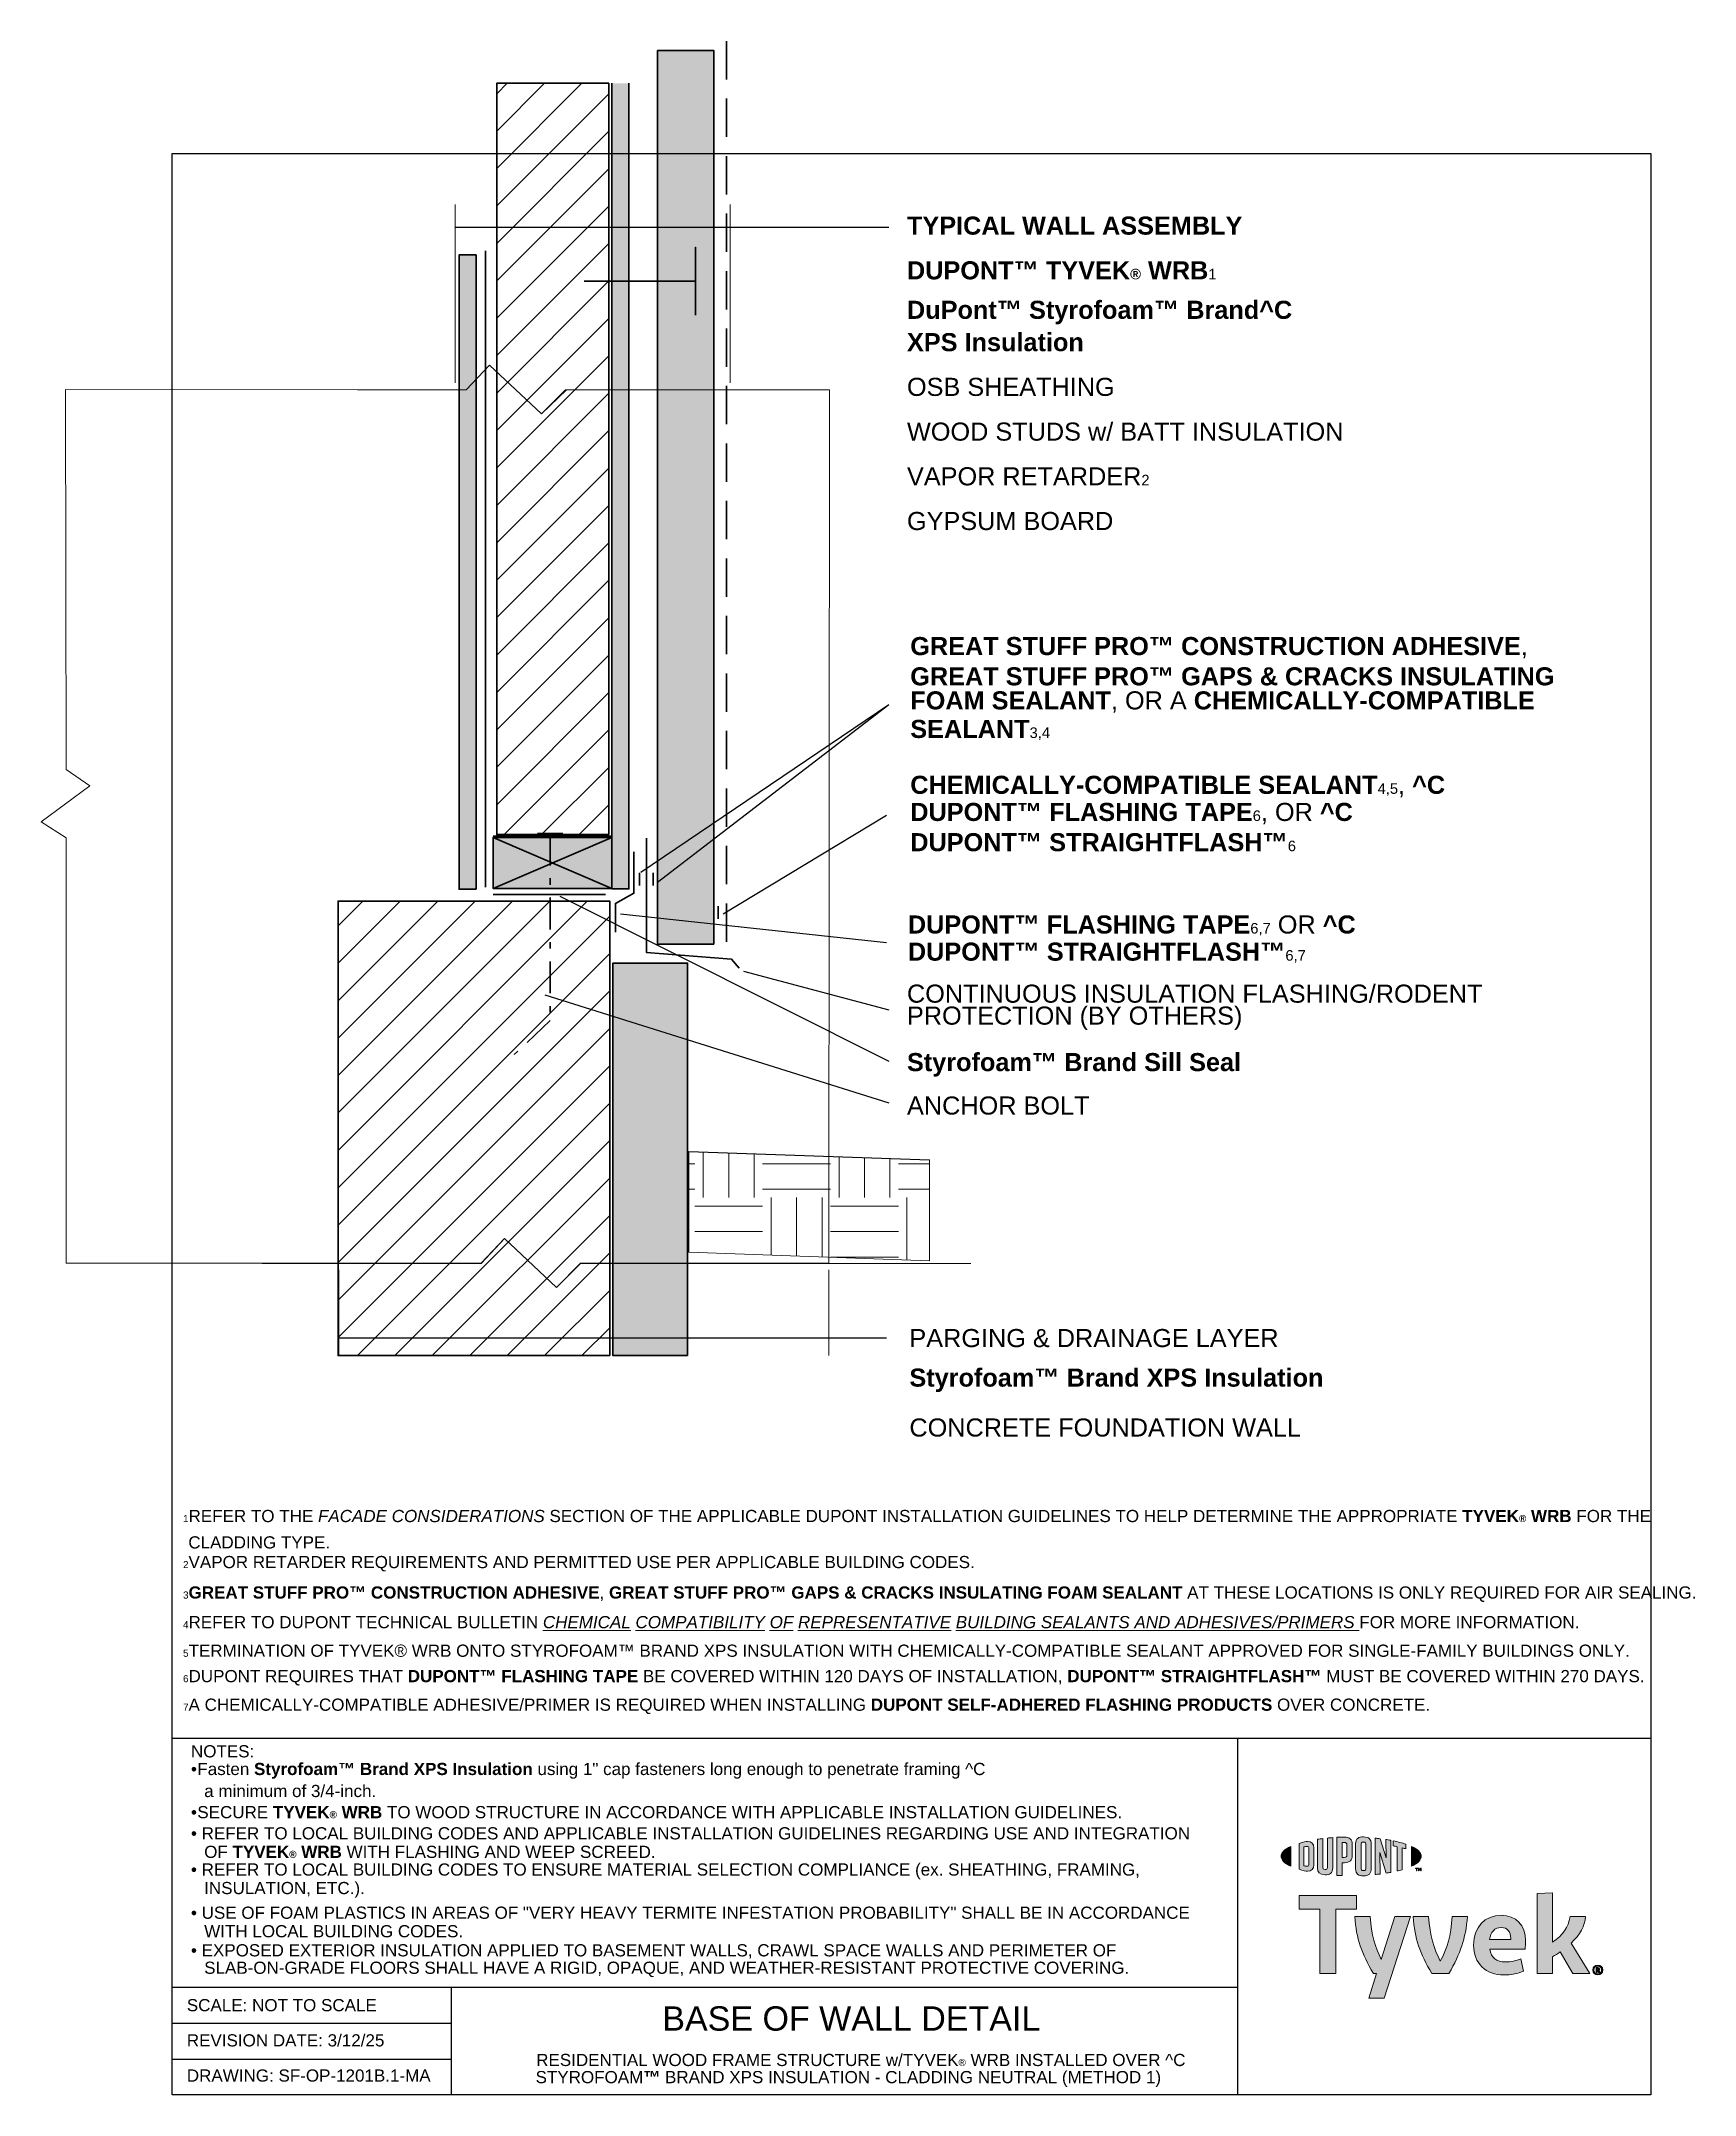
# Model space of a CAD drawing. Extents: x -23 to 602, y -763 to 13.
import ezdxf

# ---------------------------------------------------------------- set-up
doc = ezdxf.new("R2010")
doc.units = 0
doc.header["$MEASUREMENT"] = 0
doc.linetypes.add('AI-Linetype-0', pattern=[24.139743, 12.069872, -4.827949, 2.413974, -4.827949])
doc.linetypes.add('AI-Linetype-1', pattern=[21.725769, 14.483846, -7.241923])
for name, color, linetype, lineweight in [('background', 7, 'Continuous', 0), ('diagram', 7, 'Continuous', 0), ('lines and arrows', 7, 'Continuous', 0), ('text', 7, 'Continuous', 0)]:
    doc.layers.add(name, color=color, linetype=linetype, lineweight=lineweight)
pattern_1 = [(45, (0, 0), (-7.07107, 7.07107), [])]

# ---------------------------------------------------------------- blocks, each defined once
blk = doc.blocks.new('Block_1')
at = {"layer": 'background', "true_color": 0xe11b22, "transparency": 33554687}
h = blk.add_hatch(color=242, dxfattribs=at)
h.dxf.hatch_style = 2
edge = h.paths.add_edge_path()
edge.add_spline(control_points=[(456.13, -675.62), (456.13, -676.19), (455.78, -676.38), (455.38, -676.38), (455.06, -676.38), (454.57, -676.26), (454.17, -676.15), (454.17, -676.15), (454.17, -669.08), (454.17, -669.08), (454.57, -668.97), (455.06, -668.86), (455.38, -668.86), (455.78, -668.86), (456.13, -669.04), (456.13, -669.61), (456.13, -669.61), (456.13, -675.62), (456.13, -675.62)], knot_values=[0, 0, 0, 0, 1, 1, 1, 2, 2, 2, 3, 3, 3, 4, 4, 4, 5, 5, 5, 6, 6, 6, 6], degree=3, periodic=0)
edge = h.paths.add_edge_path()
edge.add_spline(control_points=[(455.64, -667.01), (455, -667.01), (454.08, -667.19), (452.41, -667.71), (452.41, -667.71), (452.41, -677.52), (452.41, -677.52), (453.88, -677.96), (455, -678.23), (455.64, -678.23), (457.12, -678.23), (457.95, -677.32), (457.95, -675.87), (457.95, -675.87), (457.95, -669.36), (457.95, -669.36), (457.95, -667.91), (457.12, -667.01), (455.64, -667.01)], knot_values=[0, 0, 0, 0, 1, 1, 1, 2, 2, 2, 3, 3, 3, 4, 4, 4, 5, 5, 5, 6, 6, 6, 6], degree=3, periodic=0)
h = blk.add_hatch(color=242, dxfattribs=at)
h.dxf.hatch_style = 2
edge = h.paths.add_edge_path()
edge.add_spline(control_points=[(463.1, -676.77), (463.1, -677.34), (462.91, -677.7), (462.2, -677.61), (461.5, -677.53), (461.32, -677.23), (461.32, -676.56), (461.32, -676.56), (461.32, -665.89), (461.32, -665.89), (460.85, -665.94), (459.82, -666.08), (459.38, -666.14), (459.38, -666.14), (459.38, -676.94), (459.38, -676.94), (459.38, -678.66), (460.22, -679.33), (462.2, -679.56), (464.01, -679.77), (465.12, -678.85), (465.12, -676.94), (465.12, -676.94), (465.12, -665.53), (465.12, -665.53), (464.74, -665.55), (463.5, -665.66), (463.1, -665.7), (463.1, -665.7), (463.1, -676.77), (463.1, -676.77)], knot_values=[0, 0, 0, 0, 1, 1, 1, 2, 2, 2, 3, 3, 3, 4, 4, 4, 5, 5, 5, 6, 6, 6, 7, 7, 7, 8, 8, 8, 9, 9, 9, 10, 10, 10, 10], degree=3, periodic=0)
h = blk.add_hatch(color=242, dxfattribs=at)
h.dxf.hatch_style = 2
edge = h.paths.add_edge_path()
edge.add_spline(control_points=[(470.46, -672.08), (470.46, -672.7), (470.24, -673.01), (469.42, -673.01), (469.42, -673.01), (468.72, -673.01), (468.72, -673.01), (468.72, -673.01), (468.72, -667.35), (468.72, -667.35), (469.03, -667.33), (469.2, -667.33), (469.39, -667.33), (470.27, -667.33), (470.46, -667.66), (470.46, -668.29), (470.46, -668.29), (470.46, -672.08), (470.46, -672.08)], knot_values=[0, 0, 0, 0, 1, 1, 1, 2, 2, 2, 3, 3, 3, 4, 4, 4, 5, 5, 5, 6, 6, 6, 6], degree=3, periodic=0)
edge = h.paths.add_edge_path()
edge.add_spline(control_points=[(469.51, -665.32), (469.15, -665.32), (467.87, -665.36), (466.7, -665.43), (466.7, -665.43), (466.7, -679.8), (466.7, -679.8), (467.1, -679.82), (468.15, -679.88), (468.72, -679.89), (468.72, -679.89), (468.72, -675.01), (468.72, -675.01), (468.72, -675.01), (469.51, -675.01), (469.51, -675.01), (471.62, -675), (472.5, -674.06), (472.5, -672.23), (472.5, -672.23), (472.5, -668), (472.5, -668), (472.5, -666.21), (471.51, -665.32), (469.51, -665.32)], knot_values=[0, 0, 0, 0, 1, 1, 1, 2, 2, 2, 3, 3, 3, 4, 4, 4, 5, 5, 5, 6, 6, 6, 7, 7, 7, 8, 8, 8, 8], degree=3, periodic=0)
h = blk.add_hatch(color=242, dxfattribs=at)
h.dxf.hatch_style = 2
edge = h.paths.add_edge_path()
edge.add_spline(control_points=[(477.67, -677.1), (477.67, -677.66), (477.48, -677.96), (476.77, -677.98), (476.03, -678), (475.83, -677.68), (475.83, -677.1), (475.83, -677.1), (475.83, -668.14), (475.83, -668.14), (475.83, -667.55), (476.03, -667.23), (476.77, -667.25), (477.48, -667.27), (477.67, -667.57), (477.67, -668.14), (477.67, -668.14), (477.67, -677.1), (477.67, -677.1)], knot_values=[0, 0, 0, 0, 1, 1, 1, 2, 2, 2, 3, 3, 3, 4, 4, 4, 5, 5, 5, 6, 6, 6, 6], degree=3, periodic=0)
edge = h.paths.add_edge_path()
edge.add_spline(control_points=[(476.77, -665.24), (474.89, -665.15), (473.78, -665.98), (473.78, -667.87), (473.78, -667.87), (473.78, -677.26), (473.78, -677.26), (473.78, -679.26), (474.79, -680.08), (476.77, -680), (478.7, -679.91), (479.71, -679.18), (479.71, -677.05), (479.71, -677.05), (479.71, -668.08), (479.71, -668.08), (479.71, -666.06), (478.8, -665.34), (476.77, -665.24)], knot_values=[0, 0, 0, 0, 1, 1, 1, 2, 2, 2, 3, 3, 3, 4, 4, 4, 5, 5, 5, 6, 6, 6, 6], degree=3, periodic=0)
h = blk.add_hatch(color=242, dxfattribs=at)
h.dxf.hatch_style = 2
edge = h.paths.add_edge_path()
edge.add_spline(control_points=[(485.31, -673.24), (485.31, -673.24), (483.07, -665.94), (483.07, -665.94), (482.46, -665.86), (481.73, -665.78), (481.16, -665.72), (481.16, -665.72), (481.16, -679.51), (481.16, -679.51), (481.56, -679.47), (482.57, -679.36), (483.1, -679.29), (483.1, -679.29), (482.94, -671.17), (482.94, -671.17), (482.94, -671.17), (485.31, -678.97), (485.31, -678.97), (485.81, -678.89), (486.55, -678.76), (487.03, -678.67), (487.03, -678.67), (487.03, -666.56), (487.03, -666.56), (486.53, -666.46), (485.61, -666.3), (485.17, -666.24), (485.17, -666.24), (485.31, -673.24), (485.31, -673.24)], knot_values=[0, 0, 0, 0, 1, 1, 1, 2, 2, 2, 3, 3, 3, 4, 4, 4, 5, 5, 5, 6, 6, 6, 7, 7, 7, 8, 8, 8, 9, 9, 9, 10, 10, 10, 10], degree=3, periodic=0)
h = blk.add_hatch(color=242, dxfattribs=at)
h.dxf.hatch_style = 2
edge = h.paths.add_edge_path()
edge.add_spline(control_points=[(488.03, -668.68), (488.53, -668.77), (489.02, -668.87), (489.5, -668.97), (489.5, -668.97), (489.5, -678.14), (489.5, -678.14), (489.94, -678.03), (490.76, -677.82), (491.31, -677.66), (491.31, -677.66), (491.31, -669.4), (491.31, -669.4), (491.83, -669.54), (492.33, -669.68), (492.78, -669.81), (492.78, -669.81), (492.78, -668.04), (492.78, -668.04), (491.35, -667.54), (489.82, -667.13), (488.03, -666.76), (488.03, -666.76), (488.03, -668.68), (488.03, -668.68)], knot_values=[0, 0, 0, 0, 1, 1, 1, 2, 2, 2, 3, 3, 3, 4, 4, 4, 5, 5, 5, 6, 6, 6, 7, 7, 7, 8, 8, 8, 8], degree=3, periodic=0)
h = blk.add_hatch(color=242, dxfattribs=at)
h.dxf.hatch_style = 2
edge = h.paths.add_edge_path()
edge.add_spline(control_points=[(445.62, -672.59), (445.62, -673.95), (446.93, -675.22), (449.23, -676.31), (449.23, -676.31), (449.23, -668.91), (449.23, -668.91), (446.93, -669.99), (445.62, -671.25), (445.62, -672.59)], knot_values=[0, 0, 0, 0, 1, 1, 1, 2, 2, 2, 3, 3, 3, 3], degree=3, periodic=0)
h = blk.add_hatch(color=242, dxfattribs=at)
h.dxf.hatch_style = 2
edge = h.paths.add_edge_path()
edge.add_spline(control_points=[(498.56, -672.59), (498.56, -673.95), (497.25, -675.22), (494.95, -676.31), (494.95, -676.31), (494.95, -668.91), (494.95, -668.91), (497.25, -669.99), (498.56, -671.25), (498.56, -672.59)], knot_values=[0, 0, 0, 0, 1, 1, 1, 2, 2, 2, 3, 3, 3, 3], degree=3, periodic=0)
h = blk.add_hatch(color=242, dxfattribs=at)
h.dxf.hatch_style = 2
edge = h.paths.add_edge_path()
edge.add_spline(control_points=[(497.49, -677.05), (497.49, -677.05), (497.71, -677.05), (497.71, -677.05), (497.71, -677.05), (498.03, -677.55), (498.03, -677.55), (498.03, -677.55), (498.35, -677.05), (498.35, -677.05), (498.35, -677.05), (498.56, -677.05), (498.56, -677.05), (498.56, -677.05), (498.56, -678.12), (498.56, -678.12), (498.56, -678.12), (498.37, -678.12), (498.37, -678.12), (498.37, -678.12), (498.37, -677.36), (498.37, -677.36), (498.37, -677.36), (498.04, -677.87), (498.04, -677.87), (498.04, -677.87), (498.02, -677.87), (498.02, -677.87), (498.02, -677.87), (497.69, -677.36), (497.69, -677.36), (497.69, -677.36), (497.69, -678.12), (497.69, -678.12), (497.69, -678.12), (497.49, -678.12), (497.49, -678.12), (497.49, -678.12), (497.49, -677.05), (497.49, -677.05)], knot_values=[0, 0, 0, 0, 1, 1, 1, 2, 2, 2, 3, 3, 3, 4, 4, 4, 5, 5, 5, 6, 6, 6, 7, 7, 7, 8, 8, 8, 9, 9, 9, 10, 10, 10, 11, 11, 11, 12, 12, 12, 13, 13, 13, 13], degree=3, periodic=0)
edge = h.paths.add_edge_path()
edge.add_spline(control_points=[(496.73, -677.24), (496.73, -677.24), (496.4, -677.24), (496.4, -677.24), (496.4, -677.24), (496.4, -677.05), (496.4, -677.05), (496.4, -677.05), (497.26, -677.05), (497.26, -677.05), (497.26, -677.05), (497.26, -677.24), (497.26, -677.24), (497.26, -677.24), (496.93, -677.24), (496.93, -677.24), (496.93, -677.24), (496.93, -678.12), (496.93, -678.12), (496.93, -678.12), (496.73, -678.12), (496.73, -678.12), (496.73, -678.12), (496.73, -677.24), (496.73, -677.24)], knot_values=[0, 0, 0, 0, 1, 1, 1, 2, 2, 2, 3, 3, 3, 4, 4, 4, 5, 5, 5, 6, 6, 6, 7, 7, 7, 8, 8, 8, 8], degree=3, periodic=0)
at = {"layer": 'background'}
for points, knots in [([(455.64, -667.01), (455, -667.01), (454.08, -667.19), (452.41, -667.71), (452.41, -667.71), (452.41, -677.52), (452.41, -677.52), (453.88, -677.96), (455, -678.23), (455.64, -678.23), (457.12, -678.23), (457.95, -677.32), (457.95, -675.87), (457.95, -675.87), (457.95, -669.36), (457.95, -669.36), (457.95, -667.91), (457.12, -667.01), (455.64, -667.01)], [0, 0, 0, 0, 1, 1, 1, 2, 2, 2, 3, 3, 3, 4, 4, 4, 5, 5, 5, 6, 6, 6, 6]), ([(463.1, -676.77), (463.1, -677.34), (462.91, -677.7), (462.2, -677.61), (461.5, -677.53), (461.32, -677.23), (461.32, -676.56), (461.32, -676.56), (461.32, -665.89), (461.32, -665.89), (460.85, -665.94), (459.82, -666.08), (459.38, -666.14), (459.38, -666.14), (459.38, -676.94), (459.38, -676.94), (459.38, -678.66), (460.22, -679.33), (462.2, -679.56), (464.01, -679.77), (465.12, -678.85), (465.12, -676.94), (465.12, -676.94), (465.12, -665.53), (465.12, -665.53), (464.74, -665.55), (463.5, -665.66), (463.1, -665.7), (463.1, -665.7), (463.1, -676.77), (463.1, -676.77)], [0, 0, 0, 0, 1, 1, 1, 2, 2, 2, 3, 3, 3, 4, 4, 4, 5, 5, 5, 6, 6, 6, 7, 7, 7, 8, 8, 8, 9, 9, 9, 10, 10, 10, 10]), ([(469.51, -665.32), (469.15, -665.32), (467.87, -665.36), (466.7, -665.43), (466.7, -665.43), (466.7, -679.8), (466.7, -679.8), (467.1, -679.82), (468.15, -679.88), (468.72, -679.89), (468.72, -679.89), (468.72, -675.01), (468.72, -675.01), (468.72, -675.01), (469.51, -675.01), (469.51, -675.01), (471.62, -675), (472.5, -674.06), (472.5, -672.23), (472.5, -672.23), (472.5, -668), (472.5, -668), (472.5, -666.21), (471.51, -665.32), (469.51, -665.32)], [0, 0, 0, 0, 1, 1, 1, 2, 2, 2, 3, 3, 3, 4, 4, 4, 5, 5, 5, 6, 6, 6, 7, 7, 7, 8, 8, 8, 8]), ([(470.46, -672.08), (470.46, -672.7), (470.24, -673.01), (469.42, -673.01), (469.42, -673.01), (468.72, -673.01), (468.72, -673.01), (468.72, -673.01), (468.72, -667.35), (468.72, -667.35), (469.03, -667.33), (469.2, -667.33), (469.39, -667.33), (470.27, -667.33), (470.46, -667.66), (470.46, -668.29), (470.46, -668.29), (470.46, -672.08), (470.46, -672.08)], [0, 0, 0, 0, 1, 1, 1, 2, 2, 2, 3, 3, 3, 4, 4, 4, 5, 5, 5, 6, 6, 6, 6]), ([(476.77, -665.24), (474.89, -665.15), (473.78, -665.98), (473.78, -667.87), (473.78, -667.87), (473.78, -677.26), (473.78, -677.26), (473.78, -679.26), (474.79, -680.08), (476.77, -680), (478.7, -679.91), (479.71, -679.18), (479.71, -677.05), (479.71, -677.05), (479.71, -668.08), (479.71, -668.08), (479.71, -666.06), (478.8, -665.34), (476.77, -665.24)], [0, 0, 0, 0, 1, 1, 1, 2, 2, 2, 3, 3, 3, 4, 4, 4, 5, 5, 5, 6, 6, 6, 6]), ([(477.67, -677.1), (477.67, -677.66), (477.48, -677.96), (476.77, -677.98), (476.03, -678), (475.83, -677.68), (475.83, -677.1), (475.83, -677.1), (475.83, -668.14), (475.83, -668.14), (475.83, -667.55), (476.03, -667.23), (476.77, -667.25), (477.48, -667.27), (477.67, -667.57), (477.67, -668.14), (477.67, -668.14), (477.67, -677.1), (477.67, -677.1)], [0, 0, 0, 0, 1, 1, 1, 2, 2, 2, 3, 3, 3, 4, 4, 4, 5, 5, 5, 6, 6, 6, 6]), ([(485.31, -673.24), (485.31, -673.24), (483.07, -665.94), (483.07, -665.94), (482.46, -665.86), (481.73, -665.78), (481.16, -665.72), (481.16, -665.72), (481.16, -679.51), (481.16, -679.51), (481.56, -679.47), (482.57, -679.36), (483.1, -679.29), (483.1, -679.29), (482.94, -671.17), (482.94, -671.17), (482.94, -671.17), (485.31, -678.97), (485.31, -678.97), (485.81, -678.89), (486.55, -678.76), (487.03, -678.67), (487.03, -678.67), (487.03, -666.56), (487.03, -666.56), (486.53, -666.46), (485.61, -666.3), (485.17, -666.24), (485.17, -666.24), (485.31, -673.24), (485.31, -673.24)], [0, 0, 0, 0, 1, 1, 1, 2, 2, 2, 3, 3, 3, 4, 4, 4, 5, 5, 5, 6, 6, 6, 7, 7, 7, 8, 8, 8, 9, 9, 9, 10, 10, 10, 10]), ([(488.03, -668.68), (488.53, -668.77), (489.02, -668.87), (489.5, -668.97), (489.5, -668.97), (489.5, -678.14), (489.5, -678.14), (489.94, -678.03), (490.76, -677.82), (491.31, -677.66), (491.31, -677.66), (491.31, -669.4), (491.31, -669.4), (491.83, -669.54), (492.33, -669.68), (492.78, -669.81), (492.78, -669.81), (492.78, -668.04), (492.78, -668.04), (491.35, -667.54), (489.82, -667.13), (488.03, -666.76), (488.03, -666.76), (488.03, -668.68), (488.03, -668.68)], [0, 0, 0, 0, 1, 1, 1, 2, 2, 2, 3, 3, 3, 4, 4, 4, 5, 5, 5, 6, 6, 6, 7, 7, 7, 8, 8, 8, 8]), ([(445.62, -672.59), (445.62, -673.95), (446.93, -675.22), (449.23, -676.31), (449.23, -676.31), (449.23, -668.91), (449.23, -668.91), (446.93, -669.99), (445.62, -671.25), (445.62, -672.59)], [0, 0, 0, 0, 1, 1, 1, 2, 2, 2, 3, 3, 3, 3]), ([(456.13, -675.62), (456.13, -676.19), (455.78, -676.38), (455.38, -676.38), (455.06, -676.38), (454.57, -676.26), (454.17, -676.15), (454.17, -676.15), (454.17, -669.08), (454.17, -669.08), (454.57, -668.97), (455.06, -668.86), (455.38, -668.86), (455.78, -668.86), (456.13, -669.04), (456.13, -669.61), (456.13, -669.61), (456.13, -675.62), (456.13, -675.62)], [0, 0, 0, 0, 1, 1, 1, 2, 2, 2, 3, 3, 3, 4, 4, 4, 5, 5, 5, 6, 6, 6, 6]), ([(498.56, -672.59), (498.56, -673.95), (497.25, -675.22), (494.95, -676.31), (494.95, -676.31), (494.95, -668.91), (494.95, -668.91), (497.25, -669.99), (498.56, -671.25), (498.56, -672.59)], [0, 0, 0, 0, 1, 1, 1, 2, 2, 2, 3, 3, 3, 3]), ([(496.73, -677.24), (496.73, -677.24), (496.4, -677.24), (496.4, -677.24), (496.4, -677.24), (496.4, -677.05), (496.4, -677.05), (496.4, -677.05), (497.26, -677.05), (497.26, -677.05), (497.26, -677.05), (497.26, -677.24), (497.26, -677.24), (497.26, -677.24), (496.93, -677.24), (496.93, -677.24), (496.93, -677.24), (496.93, -678.12), (496.93, -678.12), (496.93, -678.12), (496.73, -678.12), (496.73, -678.12), (496.73, -678.12), (496.73, -677.24), (496.73, -677.24)], [0, 0, 0, 0, 1, 1, 1, 2, 2, 2, 3, 3, 3, 4, 4, 4, 5, 5, 5, 6, 6, 6, 7, 7, 7, 8, 8, 8, 8]), ([(497.49, -677.05), (497.49, -677.05), (497.71, -677.05), (497.71, -677.05), (497.71, -677.05), (498.03, -677.55), (498.03, -677.55), (498.03, -677.55), (498.35, -677.05), (498.35, -677.05), (498.35, -677.05), (498.56, -677.05), (498.56, -677.05), (498.56, -677.05), (498.56, -678.12), (498.56, -678.12), (498.56, -678.12), (498.37, -678.12), (498.37, -678.12), (498.37, -678.12), (498.37, -677.36), (498.37, -677.36), (498.37, -677.36), (498.04, -677.87), (498.04, -677.87), (498.04, -677.87), (498.02, -677.87), (498.02, -677.87), (498.02, -677.87), (497.69, -677.36), (497.69, -677.36), (497.69, -677.36), (497.69, -678.12), (497.69, -678.12), (497.69, -678.12), (497.49, -678.12), (497.49, -678.12), (497.49, -678.12), (497.49, -677.05), (497.49, -677.05)], [0, 0, 0, 0, 1, 1, 1, 2, 2, 2, 3, 3, 3, 4, 4, 4, 5, 5, 5, 6, 6, 6, 7, 7, 7, 8, 8, 8, 9, 9, 9, 10, 10, 10, 11, 11, 11, 12, 12, 12, 13, 13, 13, 13])]:
    blk.add_open_spline(points, degree=3, knots=knots, dxfattribs=at)
blk = doc.blocks.new('Block_5')
at = {"layer": 'background', "true_color": 0x17477e, "transparency": 33554687}
h = blk.add_hatch(color=156, dxfattribs=at)
h.dxf.hatch_style = 2
h.paths.add_polyline_path([(474.14, -687.39), (452.41, -687.39), (452.41, -692.54), (460.25, -692.54), (460.25, -716.93), (466.29, -716.93), (466.29, -692.54), (474.14, -692.54)])
h = blk.add_hatch(color=156, dxfattribs=at)
h.dxf.hatch_style = 2
edge = h.paths.add_edge_path()
edge.add_spline(control_points=[(555.25, -705.41), (555.25, -705.41), (562.26, -716.93), (562.26, -716.93), (562.26, -716.93), (555.93, -716.93), (555.93, -716.93), (555.93, -716.93), (551.08, -708.7), (551.08, -708.7), (550.19, -709.33), (549.26, -709.97), (548.25, -710.6), (548.25, -710.6), (548.25, -716.93), (548.25, -716.93), (548.25, -716.93), (542.42, -716.93), (542.42, -716.93), (542.42, -716.93), (542.42, -686.67), (542.42, -686.67), (542.42, -686.67), (548.25, -686.37), (548.25, -686.37), (548.25, -686.37), (548.25, -704.99), (548.25, -704.99), (552.21, -702.41), (554.16, -699.46), (554.83, -695.36), (554.83, -695.36), (560.61, -695.36), (560.61, -695.36), (560.49, -698.99), (558.63, -702.24), (555.25, -705.41)], knot_values=[0, 0, 0, 0, 1, 1, 1, 2, 2, 2, 3, 3, 3, 4, 4, 4, 5, 5, 5, 6, 6, 6, 7, 7, 7, 8, 8, 8, 9, 9, 9, 10, 10, 10, 11, 11, 11, 12, 12, 12, 12], degree=3, periodic=0)
h = blk.add_hatch(color=156, dxfattribs=at)
h.dxf.hatch_style = 2
edge = h.paths.add_edge_path()
edge.add_spline(control_points=[(510.27, -695.36), (509.89, -702.58), (508.28, -707.48), (505.79, -712.24), (503.39, -707.48), (501.83, -702.58), (501.36, -695.36), (501.36, -695.36), (495.5, -695.36), (495.5, -695.36), (496.13, -703.85), (498.03, -709.29), (502.59, -716.93), (502.59, -716.93), (509.04, -716.93), (509.04, -716.93), (513.43, -709.29), (515.25, -703.85), (516.09, -695.36), (516.09, -695.36), (510.27, -695.36), (510.27, -695.36)], knot_values=[0, 0, 0, 0, 1, 1, 1, 2, 2, 2, 3, 3, 3, 4, 4, 4, 5, 5, 5, 6, 6, 6, 7, 7, 7, 7], degree=3, periodic=0)
h = blk.add_hatch(color=156, dxfattribs=at)
h.dxf.hatch_style = 2
edge = h.paths.add_edge_path()
edge.add_spline(control_points=[(524.4, -704.1), (524.4, -704.1), (532.42, -704.1), (532.42, -704.1), (532.42, -704.1), (532.42, -703.59), (532.42, -703.59), (532.42, -701.23), (531.16, -699.5), (528.83, -699.5), (526.39, -699.5), (524.78, -701.23), (524.4, -704.1)], knot_values=[0, 0, 0, 0, 1, 1, 1, 2, 2, 2, 3, 3, 3, 4, 4, 4, 4], degree=3, periodic=0)
edge = h.paths.add_edge_path()
edge.add_spline(control_points=[(537.19, -716), (535.33, -716.85), (532.59, -717.44), (529.81, -717.44), (523.01, -717.44), (518.37, -713.13), (518.37, -706.13), (518.37, -699.42), (522.63, -694.86), (528.83, -694.86), (534.36, -694.86), (537.99, -698.78), (537.99, -704.44), (537.99, -705.7), (537.91, -706.8), (537.82, -707.64), (537.82, -707.64), (524.49, -707.64), (524.49, -707.64), (525.04, -711.02), (527.02, -712.54), (530.4, -712.54), (532.46, -712.54), (534.45, -712.08), (536.26, -711.32), (536.26, -711.32), (537.19, -716), (537.19, -716)], knot_values=[0, 0, 0, 0, 1, 1, 1, 2, 2, 2, 3, 3, 3, 4, 4, 4, 5, 5, 5, 6, 6, 6, 7, 7, 7, 8, 8, 8, 9, 9, 9, 9], degree=3, periodic=0)
at = {"layer": 'background'}
blk.add_lwpolyline([(474.14, -687.39), (452.41, -687.39), (452.41, -692.54), (460.25, -692.54), (460.25, -716.93), (466.29, -716.93), (466.29, -692.54), (474.14, -692.54)], close=True, dxfattribs=at)
for points, knots in [([(555.25, -705.41), (555.25, -705.41), (562.26, -716.93), (562.26, -716.93), (562.26, -716.93), (555.93, -716.93), (555.93, -716.93), (555.93, -716.93), (551.08, -708.7), (551.08, -708.7), (550.19, -709.33), (549.26, -709.97), (548.25, -710.6), (548.25, -710.6), (548.25, -716.93), (548.25, -716.93), (548.25, -716.93), (542.42, -716.93), (542.42, -716.93), (542.42, -716.93), (542.42, -686.67), (542.42, -686.67), (542.42, -686.67), (548.25, -686.37), (548.25, -686.37), (548.25, -686.37), (548.25, -704.99), (548.25, -704.99), (552.21, -702.41), (554.16, -699.46), (554.83, -695.36), (554.83, -695.36), (560.61, -695.36), (560.61, -695.36), (560.49, -698.99), (558.63, -702.24), (555.25, -705.41)], [0, 0, 0, 0, 1, 1, 1, 2, 2, 2, 3, 3, 3, 4, 4, 4, 5, 5, 5, 6, 6, 6, 7, 7, 7, 8, 8, 8, 9, 9, 9, 10, 10, 10, 11, 11, 11, 12, 12, 12, 12]), ([(510.27, -695.36), (509.89, -702.58), (508.28, -707.48), (505.79, -712.24), (503.39, -707.48), (501.83, -702.58), (501.36, -695.36), (501.36, -695.36), (495.5, -695.36), (495.5, -695.36), (496.13, -703.85), (498.03, -709.29), (502.59, -716.93), (502.59, -716.93), (509.04, -716.93), (509.04, -716.93), (513.43, -709.29), (515.25, -703.85), (516.09, -695.36), (516.09, -695.36), (510.27, -695.36), (510.27, -695.36)], [0, 0, 0, 0, 1, 1, 1, 2, 2, 2, 3, 3, 3, 4, 4, 4, 5, 5, 5, 6, 6, 6, 7, 7, 7, 7]), ([(537.19, -716), (535.33, -716.85), (532.59, -717.44), (529.81, -717.44), (523.01, -717.44), (518.37, -713.13), (518.37, -706.13), (518.37, -699.42), (522.63, -694.86), (528.83, -694.86), (534.36, -694.86), (537.99, -698.78), (537.99, -704.44), (537.99, -705.7), (537.91, -706.8), (537.82, -707.64), (537.82, -707.64), (524.49, -707.64), (524.49, -707.64), (525.04, -711.02), (527.02, -712.54), (530.4, -712.54), (532.46, -712.54), (534.45, -712.08), (536.26, -711.32), (536.26, -711.32), (537.19, -716), (537.19, -716)], [0, 0, 0, 0, 1, 1, 1, 2, 2, 2, 3, 3, 3, 4, 4, 4, 5, 5, 5, 6, 6, 6, 7, 7, 7, 8, 8, 8, 9, 9, 9, 9]), ([(524.4, -704.1), (524.4, -704.1), (532.42, -704.1), (532.42, -704.1), (532.42, -704.1), (532.42, -703.59), (532.42, -703.59), (532.42, -701.23), (531.16, -699.5), (528.83, -699.5), (526.39, -699.5), (524.78, -701.23), (524.4, -704.1)], [0, 0, 0, 0, 1, 1, 1, 2, 2, 2, 3, 3, 3, 4, 4, 4, 4])]:
    blk.add_open_spline(points, degree=3, knots=knots, dxfattribs=at)
blk = doc.blocks.new('Block_4')
at = {"layer": 'background', "true_color": 0x17477e, "transparency": 33554687}
h = blk.add_hatch(color=156, dxfattribs=at)
h.dxf.hatch_style = 2
edge = h.paths.add_edge_path()
edge.add_spline(control_points=[(488.64, -695.36), (488.64, -695.36), (483.41, -711.6), (483.41, -711.6), (481.19, -707.03), (479.74, -702.25), (479.3, -695.36), (479.3, -695.36), (473.43, -695.36), (473.43, -695.36), (474.07, -703.85), (475.97, -709.29), (480.52, -716.93), (480.52, -716.93), (481.7, -716.93), (481.7, -716.93), (481.7, -716.93), (478.71, -726.21), (478.71, -726.21), (478.71, -726.21), (484.53, -726.21), (484.53, -726.21), (484.53, -726.21), (494.46, -695.36), (494.46, -695.36), (494.46, -695.36), (488.64, -695.36), (488.64, -695.36)], knot_values=[0, 0, 0, 0, 1, 1, 1, 2, 2, 2, 3, 3, 3, 4, 4, 4, 5, 5, 5, 6, 6, 6, 7, 7, 7, 8, 8, 8, 9, 9, 9, 9], degree=3, periodic=0)
at = {"layer": 'background'}
blk.add_open_spline([(488.64, -695.36), (488.64, -695.36), (483.41, -711.6), (483.41, -711.6), (481.19, -707.03), (479.74, -702.25), (479.3, -695.36), (479.3, -695.36), (473.43, -695.36), (473.43, -695.36), (474.07, -703.85), (475.97, -709.29), (480.52, -716.93), (480.52, -716.93), (481.7, -716.93), (481.7, -716.93), (481.7, -716.93), (478.71, -726.21), (478.71, -726.21), (478.71, -726.21), (484.53, -726.21), (484.53, -726.21), (484.53, -726.21), (494.46, -695.36), (494.46, -695.36), (494.46, -695.36), (488.64, -695.36), (488.64, -695.36)], degree=3, knots=[0, 0, 0, 0, 1, 1, 1, 2, 2, 2, 3, 3, 3, 4, 4, 4, 5, 5, 5, 6, 6, 6, 7, 7, 7, 8, 8, 8, 9, 9, 9, 9], dxfattribs=at)
blk.add_blockref('Block_5', (0, 0), dxfattribs=at)
blk = doc.blocks.new('Block_6')
at = {"layer": 'background', "true_color": 0x17477e, "transparency": 33554687}
h = blk.add_hatch(color=156, dxfattribs=at)
h.dxf.hatch_style = 2
edge = h.paths.add_edge_path()
edge.add_spline(control_points=[(565.05, -714.94), (565.05, -714.94), (565.05, -715.49), (565.05, -715.49), (565.05, -715.49), (565.29, -715.49), (565.29, -715.49), (565.53, -715.49), (565.65, -715.43), (565.65, -715.22), (565.65, -715.01), (565.53, -714.94), (565.29, -714.94), (565.29, -714.94), (565.05, -714.94), (565.05, -714.94)], knot_values=[0, 0, 0, 0, 1, 1, 1, 2, 2, 2, 3, 3, 3, 4, 4, 4, 5, 5, 5, 5], degree=3, periodic=0)
edge = h.paths.add_edge_path()
edge.add_spline(control_points=[(564.64, -714.59), (564.64, -714.59), (565.29, -714.59), (565.29, -714.59), (565.8, -714.59), (566.05, -714.83), (566.05, -715.22), (566.05, -715.49), (565.93, -715.68), (565.68, -715.77), (565.81, -716.02), (565.97, -716.25), (566.18, -716.5), (566.18, -716.5), (565.69, -716.5), (565.69, -716.5), (565.51, -716.27), (565.38, -716.06), (565.27, -715.84), (565.27, -715.84), (565.05, -715.84), (565.05, -715.84), (565.05, -715.84), (565.05, -716.5), (565.05, -716.5), (565.05, -716.5), (564.64, -716.5), (564.64, -716.5), (564.64, -716.5), (564.64, -714.59), (564.64, -714.59)], knot_values=[0, 0, 0, 0, 1, 1, 1, 2, 2, 2, 3, 3, 3, 4, 4, 4, 5, 5, 5, 6, 6, 6, 7, 7, 7, 8, 8, 8, 9, 9, 9, 10, 10, 10, 10], degree=3, periodic=0)
edge = h.paths.add_edge_path()
edge.add_spline(control_points=[(565.32, -714.1), (564.4, -714.1), (563.88, -714.63), (563.88, -715.58), (563.88, -716.54), (564.4, -717.06), (565.32, -717.06), (566.23, -717.06), (566.76, -716.54), (566.76, -715.58), (566.76, -714.63), (566.23, -714.1), (565.32, -714.1)], knot_values=[0, 0, 0, 0, 1, 1, 1, 2, 2, 2, 3, 3, 3, 4, 4, 4, 4], degree=3, periodic=0)
edge = h.paths.add_edge_path()
edge.add_spline(control_points=[(565.32, -713.72), (566.45, -713.72), (567.2, -714.44), (567.2, -715.58), (567.2, -716.72), (566.44, -717.43), (565.32, -717.43), (564.17, -717.43), (563.44, -716.72), (563.44, -715.58), (563.44, -714.44), (564.18, -713.72), (565.32, -713.72)], knot_values=[0, 0, 0, 0, 1, 1, 1, 2, 2, 2, 3, 3, 3, 4, 4, 4, 4], degree=3, periodic=0)
at = {"layer": 'background'}
for points, knots in [([(565.32, -713.72), (566.45, -713.72), (567.2, -714.44), (567.2, -715.58), (567.2, -716.72), (566.44, -717.43), (565.32, -717.43), (564.17, -717.43), (563.44, -716.72), (563.44, -715.58), (563.44, -714.44), (564.18, -713.72), (565.32, -713.72)], [0, 0, 0, 0, 1, 1, 1, 2, 2, 2, 3, 3, 3, 4, 4, 4, 4]), ([(565.32, -714.1), (564.4, -714.1), (563.88, -714.63), (563.88, -715.58), (563.88, -716.54), (564.4, -717.06), (565.32, -717.06), (566.23, -717.06), (566.76, -716.54), (566.76, -715.58), (566.76, -714.63), (566.23, -714.1), (565.32, -714.1)], [0, 0, 0, 0, 1, 1, 1, 2, 2, 2, 3, 3, 3, 4, 4, 4, 4]), ([(564.64, -714.59), (564.64, -714.59), (565.29, -714.59), (565.29, -714.59), (565.8, -714.59), (566.05, -714.83), (566.05, -715.22), (566.05, -715.49), (565.93, -715.68), (565.68, -715.77), (565.81, -716.02), (565.97, -716.25), (566.18, -716.5), (566.18, -716.5), (565.69, -716.5), (565.69, -716.5), (565.51, -716.27), (565.38, -716.06), (565.27, -715.84), (565.27, -715.84), (565.05, -715.84), (565.05, -715.84), (565.05, -715.84), (565.05, -716.5), (565.05, -716.5), (565.05, -716.5), (564.64, -716.5), (564.64, -716.5), (564.64, -716.5), (564.64, -714.59), (564.64, -714.59)], [0, 0, 0, 0, 1, 1, 1, 2, 2, 2, 3, 3, 3, 4, 4, 4, 5, 5, 5, 6, 6, 6, 7, 7, 7, 8, 8, 8, 9, 9, 9, 10, 10, 10, 10]), ([(565.05, -714.94), (565.05, -714.94), (565.05, -715.49), (565.05, -715.49), (565.05, -715.49), (565.29, -715.49), (565.29, -715.49), (565.53, -715.49), (565.65, -715.43), (565.65, -715.22), (565.65, -715.01), (565.53, -714.94), (565.29, -714.94), (565.29, -714.94), (565.05, -714.94), (565.05, -714.94)], [0, 0, 0, 0, 1, 1, 1, 2, 2, 2, 3, 3, 3, 4, 4, 4, 5, 5, 5, 5])]:
    blk.add_open_spline(points, degree=3, knots=knots, dxfattribs=at)
blk = doc.blocks.new('Block_3')
at = {"layer": 'background'}
for name in ['Block_4', 'Block_6']:
    blk.add_blockref(name, (0, 0), dxfattribs=at)
blk = doc.blocks.new('Block_2')
at = {"layer": 'background'}
blk.add_blockref('Block_3', (0, 0), dxfattribs=at)
blk = doc.blocks.new('Block_0')
at = {"layer": 'background'}
for name in ['Block_1', 'Block_2']:
    blk.add_blockref(name, (0, 0), dxfattribs=at)
blk = doc.blocks.new('Block_9')
at = {"layer": 'diagram'}
blk.add_lwpolyline([(312.71, -409.36), (221.73, -406.18), (221.73, -444.34), (312.66, -447.51)], close=True, dxfattribs=at)
at = {"layer": 'diagram', "color": 18, "lineweight": 20, "true_color": 0x000000}
for points in [[(221.73, -410.85), (221.73, -410.85), (223.96, -410.85), (223.96, -410.85)], [(227.17, -423.68), (227.17, -423.68), (227.17, -406.38), (227.17, -406.38)], [(236.8, -423.68), (236.8, -423.68), (236.8, -406.7), (236.8, -406.7)], [(246.42, -423.68), (246.42, -423.68), (246.42, -407.04), (246.42, -407.04)], [(249.63, -410.85), (249.63, -410.85), (275.3, -410.85), (275.3, -410.85)], [(278.5, -423.68), (278.5, -423.68), (278.5, -408.16), (278.5, -408.16)], [(288.13, -423.68), (288.13, -423.68), (288.13, -408.5), (288.13, -408.5)], [(297.75, -423.68), (297.75, -423.68), (297.75, -408.83), (297.75, -408.83)], [(300.96, -410.85), (300.96, -410.85), (312.71, -410.85), (312.71, -410.85)], [(221.73, -420.48), (221.73, -420.48), (223.96, -420.48), (223.96, -420.48)], [(223.96, -426.89), (223.96, -426.89), (249.63, -426.89), (249.63, -426.89)], [(249.63, -420.48), (249.63, -420.48), (275.3, -420.48), (275.3, -420.48)], [(252.84, -445.43), (252.84, -445.43), (252.84, -423.68), (252.84, -423.68)], [(262.46, -445.75), (262.46, -445.75), (262.46, -423.68), (262.46, -423.68)], [(272.09, -446.09), (272.09, -446.09), (272.09, -423.68), (272.09, -423.68)], [(275.3, -426.89), (275.3, -426.89), (300.96, -426.89), (300.96, -426.89)], [(300.96, -420.48), (300.96, -420.48), (312.69, -420.48), (312.69, -420.48)], [(304.17, -447.21), (304.17, -447.21), (304.17, -423.68), (304.17, -423.68)], [(223.96, -436.52), (223.96, -436.52), (249.63, -436.52), (249.63, -436.52)], [(275.3, -436.52), (275.3, -436.52), (300.96, -436.52), (300.96, -436.52)], [(275.3, -446.14), (275.3, -446.14), (300.96, -446.14), (300.96, -446.14)]]:
    blk.add_open_spline(points, degree=3, dxfattribs=at)
blk = doc.blocks.new('Block_8')
at = {"layer": 'diagram', "true_color": 0xb9babe, "transparency": 33554687}
h = blk.add_hatch(color=9, dxfattribs=at)
h.dxf.hatch_style = 2
h.paths.add_polyline_path([(231.22, -327.86), (209.91, -327.86), (209.91, 9.85), (231.22, 9.85)])
at = {"layer": 'diagram', "true_color": 0x000000, "transparency": 33554687}
h = blk.add_hatch(dxfattribs=at)
h.set_pattern_fill('_U', color=18, scale=10, angle=44.99999, style=2, pattern_type=0)
h.set_pattern_definition(pattern_1)
h.paths.add_polyline_path([(191.47, -2.52), (191.47, -286.46), (149.09, -286.46), (149.09, -2.52)])
at = {"layer": 'diagram', "true_color": 0xc2b59b, "transparency": 33554687}
h = blk.add_hatch(color=253, dxfattribs=at)
h.dxf.hatch_style = 2
h.paths.add_polyline_path([(199.08, -2.52), (199.08, -307.02), (192.66, -307.02), (192.66, -2.52)])
at = {"layer": 'diagram', "true_color": 0xf1f2f2, "transparency": 33554687}
h = blk.add_hatch(color=7, dxfattribs=at)
h.dxf.hatch_style = 2
h.paths.add_polyline_path([(141.33, -307.1), (134.91, -307.1), (134.91, -67.41), (141.33, -67.41)])
at = {"layer": 'diagram', "true_color": 0xc2b59b, "transparency": 33554687}
h = blk.add_hatch(color=253, dxfattribs=at)
h.dxf.hatch_style = 2
h.paths.add_polyline_path([(192.66, -306.8), (147.74, -306.8), (147.74, -287.55), (192.66, -287.55)])
at = {"layer": 'diagram', "true_color": 0x000000, "transparency": 33554687}
h = blk.add_hatch(dxfattribs=at)
h.set_pattern_fill('_U', color=18, scale=10, angle=44.99999, style=2, pattern_type=0)
h.set_pattern_definition(pattern_1)
h.paths.add_polyline_path([(191.83, -483.36), (89.16, -483.36), (89.16, -311.62), (191.83, -311.62)])
at = {"layer": 'diagram', "true_color": 0xb9babe, "transparency": 33554687}
h = blk.add_hatch(color=9, dxfattribs=at)
h.dxf.hatch_style = 2
h.paths.add_polyline_path([(221.25, -483.36), (193.04, -483.36), (193.04, -335.03), (221.25, -335.03)])
at = {"layer": 'diagram', "color": 165, "linetype": 'AI-Linetype-1', "lineweight": 120, "true_color": 0x3e5aa8}
blk.add_line((235.93, 13.42), (235.93, -327.92), dxfattribs=at)
at = {"layer": 'diagram', "color": 113, "lineweight": 90, "true_color": 0x82ca9c}
blk.add_line((144.92, -306.31), (144.92, -65.83), dxfattribs=at)
at = {"layer": 'diagram', "color": 18, "lineweight": 40, "true_color": 0x000000}
for p, q in [((147.74, -287.01), (192.66, -287.01)), ((147.74, -287.55), (192.66, -306.8)), ((192.66, -287.55), (147.74, -306.8)), ((191.83, -335.1), (191.83, -471.47))]:
    blk.add_line(p, q, dxfattribs=at)
at = {"layer": 'diagram', "color": 43, "lineweight": 90, "true_color": 0xfbb042}
for p, q in [((203.1, -305.71), (203.1, -300.88)), ((208.2, -305.71), (208.2, -300.88))]:
    blk.add_line(p, q, dxfattribs=at)
at = {"layer": 'diagram', "color": 153, "lineweight": 90, "true_color": 0x7598c3}
blk.add_line((190.24, -309.06), (147.74, -309.06), dxfattribs=at)
at = {"layer": 'diagram', "color": 20, "lineweight": 90, "true_color": 0xf15a22}
blk.add_line((232.82, -318.3), (232.82, -313.47), dxfattribs=at)
at = {"layer": 'diagram', "color": 18, "lineweight": 30, "true_color": 0x000000}
blk.add_line((221.78, -406.18), (312.7, -409.35), dxfattribs=at)
at = {"layer": 'diagram', "color": 250, "lineweight": 40, "true_color": 0x231f20}
for points in [[(231.22, -327.86), (209.91, -327.86), (209.91, 9.85), (231.22, 9.85)], [(191.47, -2.52), (191.47, -286.46), (149.09, -286.46), (149.09, -2.52)], [(192.66, -306.8), (147.74, -306.8), (147.74, -287.55), (192.66, -287.55)], [(191.83, -483.36), (89.16, -483.36), (89.16, -311.62), (191.83, -311.62)], [(221.25, -483.36), (193.04, -483.36), (193.04, -335.03), (221.25, -335.03)]]:
    blk.add_lwpolyline(points, close=True, dxfattribs=at)
blk.add_lwpolyline([(199.08, -2.52), (199.08, -307.02), (192.66, -307.02), (192.66, -2.52)], dxfattribs=at)
at = {"layer": 'diagram', "color": 18, "lineweight": 40, "true_color": 0x000000}
blk.add_lwpolyline([(141.33, -307.1), (134.91, -307.1), (134.91, -67.41), (141.33, -67.41)], close=True, dxfattribs=at)
at = {"layer": 'diagram', "color": 250, "lineweight": 90, "true_color": 0x231f20}
blk.add_lwpolyline([(182.1, -77.31), (224.23, -77.31), (224.23, -64.48), (224.23, -90.15)], dxfattribs=at)
at = {"layer": 'diagram', "color": 250, "linetype": 'AI-Linetype-0', "lineweight": 90, "true_color": 0x231f20}
blk.add_lwpolyline([(164.51, -286.09), (174.14, -286.09), (169.33, -286.09), (169.33, -356.67), (155.74, -369.63)], dxfattribs=at)
at = {"layer": 'diagram', "color": 18, "lineweight": 40, "true_color": 0x000000}
blk.add_lwpolyline([(147.74, -287.55), (147.74, -306.8), (192.66, -306.8), (192.66, -287.55)], dxfattribs=at)
at = {"layer": 'diagram', "color": 217, "lineweight": 90, "true_color": 0x812990}
blk.add_lwpolyline([(200.97, -292.97), (200.97, -308.61), (194, -312.45), (194, -323.4)], dxfattribs=at)
at = {"layer": 'diagram', "color": 252, "lineweight": 90, "true_color": 0x96989a}
blk.add_lwpolyline([(205.67, -287.86), (205.67, -331.02), (237.86, -333.61), (240.8, -336.97)], dxfattribs=at)
at = {"layer": 'diagram'}
blk.add_blockref('Block_9', (0, 0), dxfattribs=at)
blk = doc.blocks.new('Block_7')
at = {"layer": 'diagram'}
blk.add_lwpolyline([(-13.59, -448.49), (143.25, -448.49), (152.01, -439.15), (171.72, -457.59), (180.8, -448.49), (274.64, -448.49), (274.95, -118.43), (175.46, -118.43), (166.08, -127.51), (146.37, -109.07), (137.61, -118.43), (-13.91, -118.29), (-13.59, -261.83), (-4.69, -268.09), (-23.13, -281.69), (-13.59, -287.73)], close=True, dxfattribs=at)
blk.add_blockref('Block_8', (0, 0), dxfattribs=at)

msp = doc.modelspace()

# ---------------------------------------------------------------- linework, layer by layer
at = {"layer": 'background', "color": 250, "lineweight": 25, "true_color": 0x231f20}
for p, q in [((26.46, -627.89), (585.42, -627.89)), ((429.12, -627.89), (429.12, -762.78)), ((26.46, -722.04), (429.12, -722.04)), ((131.88, -722.04), (131.88, -762.78)), ((26.46, -735.6), (131.88, -735.6)), ((26.46, -749.22), (131.88, -749.22))]:
    msp.add_line(p, q, dxfattribs=at)
msp.add_lwpolyline([(585.42, -762.78), (26.46, -762.78), (26.46, -29.1), (585.42, -29.1)], close=True, dxfattribs=at)
at = {"layer": 'lines and arrows', "color": 250, "lineweight": 20, "true_color": 0x231f20}
for p, q in [((133.42, -115.73), (133.42, -48.33)), ((237.35, -115.73), (237.35, -48.33)), ((89.48, -483.32), (89.48, -450.93)), ((274.64, -483.32), (274.64, -450.93))]:
    msp.add_line(p, q, dxfattribs=at)
at = {"layer": 'lines and arrows', "color": 250, "lineweight": 30, "true_color": 0x231f20}
for p, q in [((133.42, -56.9), (237.35, -56.9)), ((237.35, -56.9), (297.29, -56.9)), ((203.61, -300.67), (297.29, -237.31)), ((209.91, -304.4), (297.29, -237.31)), ((234.67, -316.4), (296.45, -279.07)), ((172.94, -309.69), (297.29, -372.08)), ((242.44, -338.07), (297.29, -352.69)), ((167.24, -347.07), (297.29, -387.82)), ((89.48, -476.67), (274.19, -476.67)), ((274.19, -476.67), (296.45, -476.67))]:
    msp.add_line(p, q, dxfattribs=at)
at = {"layer": 'lines and arrows', "color": 250, "lineweight": 20, "true_color": 0x231f20}
for points in [[(96.48, -118.43), (137.61, -118.43), (146.37, -109.07), (166.08, -127.51), (175.16, -118.43), (261.18, -118.43)], [(60.47, -448.52), (143.25, -448.52), (152.01, -439.15), (171.72, -457.59), (180.8, -448.52), (328.38, -448.52)]]:
    msp.add_lwpolyline(points, dxfattribs=at)
at = {"layer": 'lines and arrows', "color": 250, "lineweight": 30, "true_color": 0x231f20}
for points in [[(194.28, -260.91)], [(299.91, -260.91)], [(296.45, -276.65)], [(177.15, -309.69)], [(234.67, -330.09)], [(293.73, -354.29)]]:
    msp.add_lwpolyline(points, dxfattribs=at)
at = {"layer": 'lines and arrows', "color": 230, "lineweight": 30, "true_color": 0xec008c}
for points in [[(202.03, -276.65)], [(298.9, -276.65)]]:
    msp.add_lwpolyline(points, dxfattribs=at)
at = {"layer": 'text', "color": 250, "lineweight": 30, "true_color": 0x231f20}
msp.add_line((195.91, -316.4), (296.45, -327.24), dxfattribs=at)

# ---------------------------------------------------------------- block references
at = {"layer": 'background'}
msp.add_blockref('Block_0', (0, 0), dxfattribs=at)
at = {"layer": 'diagram'}
msp.add_blockref('Block_7', (0, 0), dxfattribs=at)

# ---------------------------------------------------------------- texts
at = {"layer": 'text', "char_height": 0.2, "attachment_point": 7}
for s, insert in [('\\C250;\\c2105123;\\FArial Bold|b1|i0|c1;\\H6.836377;\\W1.000000;TYPICAL WALL ASSEMBLY', (304.18, -59.83)), ('\\C165;\\c11033150;\\FArial Bold|b1|i0|c1;\\H6.836377;\\W1.000000;DUPONT™ TYVEK\\H3.985608;®\\H6.836377; WRB\\C250;\\c2105123;\\FArial|b0|i0|c1;\\H3.985608;1\\C165;\\c11033150;\\FArial Bold|b1|i0|c1;\\H6.836377; ', (304.18, -76.73)), ('\\C9;\\c12499641;\\FArial Bold|b1|i0|c1;\\H6.836377;\\W1.000000;DuPont™ Styrofoam™ Brand^C', (304.18, -93.62)), ('\\C9;\\c12499641;\\FArial Bold|b1|i0|c1;\\H6.836377;\\W1.000000;XPS Insulation', (304.18, -103.88)), ('\\C250;\\c2105123;\\FArial|b0|i0|c1;\\H6.836377;\\W1.000000;OSB SHEATHING', (304.18, -120.78)), ('\\C250;\\c2105123;\\FArial|b0|i0|c1;\\H6.836377;\\W1.000000;WOOD STUDS w/ BATT INSULATION', (304.18, -137.68)), ('\\C250;\\c2105123;\\FArial|b0|i0|c1;\\H6.836377;\\W1.000000;VAPOR RETARDER\\H3.985608;2', (304.18, -154.58)), ('\\C250;\\c2105123;\\FArial|b0|i0|c1;\\H6.836377;\\W1.000000;GYPSUM BOARD', (304.18, -171.47)), ('\\C43;\\c4370683;\\FArial Bold|b1|i0|c1;\\H6.836377;\\W1.000000;GREAT STUFF PRO™ CONSTRUCTION ADHESIVE\\C250;\\c2105123;\\FArial|b0|i0|c1;,\\C43;\\c4370683;\\FArial Bold|b1|i0|c1; ', (305.43, -219.91)), ('\\C43;\\c4370683;\\FArial Bold|b1|i0|c1;\\H6.836377;\\W1.000000;GREAT STUFF PRO™ GAPS & CRACKS INSULATING ', (305.43, -230.17)), ('\\C43;\\c4370683;\\FArial Bold|b1|i0|c1;\\H6.836377;\\W1.000000;FOAM SEALANT\\C250;\\c2105123;\\FArial|b0|i0|c1;,\\C43;\\c4370683;\\FArial Bold|b1|i0|c1; \\C250;\\c2105123;\\FArial|b0|i0|c1;OR A \\C20;\\c2251505;\\FArial Bold|b1|i0|c1;CHEMICALLY-COMPATIBLE ', (305.43, -240.43)), ('\\C20;\\c2251505;\\FArial Bold|b1|i0|c1;\\H6.836377;\\W1.000000;SEALANT\\C250;\\c2105123;\\FArial|b0|i0|c1;\\H3.985608;3,4    ', (305.43, -250.69)), ('\\C20;\\c2251505;\\FArial Bold|b1|i0|c1;\\H6.836377;\\W1.000000;CHEMICALLY-COMPATIBLE SEALANT\\C250;\\c2105123;\\FArial|b0|i0|c1;\\H3.985608;4,5\\H6.836377;,\\FArial Bold|b1|i0|c1; ^C', (305.43, -272.34)), ('\\C217;\\c9447809;\\FArial Bold|b1|i0|c1;\\H6.836377;\\W1.000000;DUPONT™ FLASHING TAPE\\C250;\\c2105123;\\FArial|b0|i0|c1;\\H3.985608;6\\H6.836377;, OR\\C240;\\c4339695;\\FArial Bold|b1|i0|c1; ^C', (305.43, -282.59)), ('\\C17;\\c3155065;\\FArial Bold|b1|i0|c1;\\H6.836377;\\W1.000000;DUPONT™ STRAIGHTFLASH™\\C250;\\c2105123;\\FArial|b0|i0|c1;\\H3.985608;6', (305.43, -292.85)), ('\\C217;\\c9447809;\\FArial Bold|b1|i0|c1;\\H6.836377;\\W1.000000;DUPONT™ FLASHING TAPE\\C250;\\c2105123;\\FArial|b0|i0|c1;\\H3.985608;6,7\\C240;\\c4339695;\\FArial Bold|b1|i0|c1;\\H6.836377; \\C250;\\c2105123;\\FArial|b0|i0|c1;OR\\C240;\\c4339695;\\FArial Bold|b1|i0|c1; ^C', (304.52, -324.6)), ('\\C17;\\c3155065;\\FArial Bold|b1|i0|c1;\\H6.836377;\\W1.000000;DUPONT™ STRAIGHTFLASH™\\C250;\\c2105123;\\FArial|b0|i0|c1;\\H3.985608;6,7', (304.52, -334.86)), ('\\C250;\\c2105123;\\FArial|b0|i0|c1;\\H6.836377;\\W1.000000;CONTINUOUS INSULATION\\FArial Bold|b1|i0|c1; \\FArial|b0|i0|c1;FLASHING/RODENT ', (304.18, -350.09)), ('\\C250;\\c2105123;\\FArial|b0|i0|c1;\\H6.836377;\\W1.000000;PROTECTION (BY OTHERS)', (304.18, -360.35)), ('\\C153;\\c12818549;\\FArial Bold|b1|i0|c1;\\H6.836377;\\W1.000000;Styrofoam™ Brand Sill Seal ', (304.18, -377.93)), ('\\C250;\\c2105123;\\FArial|b0|i0|c1;\\H6.836377;\\W1.000000;ANCHOR BOLT', (304.2, -392.38)), ('\\C250;\\c2105123;\\FArial|b0|i0|c1;\\H6.836377;\\W1.000000;PARGING & DRAINAGE LAYER', (305.1, -480.26)), ('\\C9;\\c12499641;\\FArial Bold|b1|i0|c1;\\H6.836377;\\W1.000000;Styrofoam™ Brand XPS Insulation', (305.1, -497.16)), ('\\C250;\\c2105123;\\FArial|b0|i0|c1;\\H6.836377;\\W1.000000;CONCRETE FOUNDATION WALL', (305.1, -514.06)), ('\\C250;\\c2105123;\\FArial|b0|i0|c1;\\H2.682966;\\W1.000000;1\\H4.602000;REFER TO THE \\FArial Italic|b0|i1|c1;FACADE CONSIDERATIONS\\FArial|b0|i0|c1; SECTION OF THE APPLICABLE DUPONT INSTALLATION GUIDELINES TO HELP DETERMINE THE APPROPRIATE \\C165;\\c11033150;\\FArial Bold|b1|i0|c1;TYVEK\\H2.682966;®\\H4.602000; WRB\\C250;\\c2105123;\\FArial|b0|i0|c1; FOR THE ', (30.53, -546.36)), ('\\C250;\\c2105123;\\FArial|b0|i0|c1;\\H4.602000;\\W1.000000;CLADDING TYPE.', (32.53, -556.33)), ('\\C250;\\c2105123;\\FArial|b0|i0|c1;\\H2.682966;\\W1.000000;2\\H4.602000;VAPOR RETARDER REQUIREMENTS AND PERMITTED USE PER APPLICABLE BUILDING CODES.', (30.53, -564.96)), ('\\C250;\\c2105123;\\FArial|b0|i0|c1;\\H2.682966;\\W1.000000;3\\C43;\\c4370683;\\FArial Bold|b1|i0|c1;\\H4.602000;GREAT STUFF PRO™ CONSTRUCTION ADHESIVE\\C250;\\c2105123;\\FArial|b0|i0|c1;,\\C43;\\c4370683;\\FArial Bold|b1|i0|c1; GREAT STUFF PRO™ GAPS & CRACKS INSULATING FOAM SEALANT\\C250;\\c2105123;\\FArial|b0|i0|c1; AT THESE LOCATIONS IS ONLY REQUIRED FOR AIR SEALING.', (30.53, -576.46)), ('\\C250;\\c2039586;\\FArial|b0|i0|c1;\\H2.682966;\\W1.000000;4\\H4.602000;REFER TO DUPONT TECHNICAL BULLETIN \\L\\C156;\\c8275735;\\FArial Italic|b0|i1|c1;CHEMICA\\l\\LL\\l\\L COM\\l\\LPA\\l\\LTIBILIT\\l\\LY\\l\\L O\\l\\LF\\l\\L REPRESEN\\l\\LTA\\l\\LTIVE BUILDING SEALANTS\\l\\L \\l\\LAND\\l\\L \\l\\LADHESIVES/PRIMERS\\l\\C250;\\c2039586;\\FArial|b0|i0|c1; FOR MORE INFORMATION.', (30.53, -586.46)), ('\\C250;\\c2105123;\\FArial|b0|i0|c1;\\H2.682966;\\W1.000000;5\\H4.602000;TERMINATION OF TYVEK® WRB ONTO STYROFOAM™ BRAND XPS INSULATION WITH CHEMICALLY-COMPATIBLE SEALANT APPROVED FOR SINGLE-FAMILY BUILDINGS ONLY.', (30.53, -597.26)), ('\\C250;\\c2105123;\\FArial|b0|i0|c1;\\H2.682966;\\W1.000000;6\\H4.602000;DUPONT REQUIRES THAT \\C217;\\c9447809;\\FArial Bold|b1|i0|c1;DUPONT™ FLASHING TAPE\\C250;\\c2105123;\\FArial|b0|i0|c1; BE COVERED WITHIN 120 DAYS OF INSTALLATION, \\C17;\\c3155065;\\FArial Bold|b1|i0|c1;DUPONT™ STRAIGHTFLASH™\\C250;\\c2105123;\\FArial|b0|i0|c1; MUST BE COVERED WITHIN 270 DAYS.', (30.53, -608.06)), ('\\C250;\\c2105123;\\FArial|b0|i0|c1;\\H2.682966;\\W1.000000;7\\H4.602000;A CHEMICALLY-COMPATIBLE ADHESIVE/PRIMER IS REQUIRED WHEN INSTALLING \\C240;\\c4339695;\\FArial Bold|b1|i0|c1;DUPONT SELF-ADHERED FLASHING PRODUCTS\\C250;\\c2105123;\\FArial|b0|i0|c1; OVER CONCRETE.', (30.53, -618.86)), ('\\C250;\\c2105123;\\FArial|b0|i0|c1;\\H4.602000;\\W1.000000;NOTES:', (33.53, -635.28)), ('\\C250;\\c2105123;\\FArial|b0|i0|c1;\\H4.602000;\\W1.000000;•^IFasten \\C9;\\c12499641;\\FArial Bold|b1|i0|c1;Styrofoam™ Brand XPS Insulation\\C250;\\c2105123;\\FArial|b0|i0|c1; using 1" cap fasteners long enough to penetrate framing ^C', (33.53, -643.28)), ('\\C250;\\c2105123;\\FArial|b0|i0|c1;\\H4.602000;\\W1.000000;a minimum of 3/4-inch.', (38.53, -650.28)), ('\\C250;\\c2105123;\\FArial|b0|i0|c1;\\H4.602000;\\W1.000000;•^ISECURE \\C165;\\c11033150;\\FArial Bold|b1|i0|c1;TYVEK\\H2.682966;®\\H4.602000; WRB\\C250;\\c2105123;\\FArial|b0|i0|c1; TO WOOD STRUCTURE IN ACCORDANCE WITH APPLICABLE INSTALLATION GUIDELINES.', (33.53, -658.28)), ('\\C250;\\c2105123;\\FArial|b0|i0|c1;\\H4.602000;\\W1.000000;• REFER TO LOCAL BUILDING CODES AND APPLICABLE INSTALLATION GUIDELINES REGARDING USE AND INTEGRATION ', (33.53, -666.28)), ('\\C250;\\c2105123;\\FArial|b0|i0|c1;\\H4.602000;\\W1.000000;• REFER TO LOCAL BUILDING CODES TO ENSURE MATERIAL SELECTION COMPLIANCE (ex. SHEATHING, FRAMING, ', (33.53, -681.28)), ('\\C250;\\c2105123;\\FArial|b0|i0|c1;\\H4.602000;\\W1.000000;OF \\C165;\\c11033150;\\FArial Bold|b1|i0|c1;TYVEK\\H2.682966;®\\H4.602000; WRB\\C250;\\c2105123;\\FArial|b0|i0|c1; WITH FLASHING AND WEEP SCREED.', (38.53, -673.28)), ('\\C250;\\c2105123;\\FArial|b0|i0|c1;\\H4.602000;\\W1.000000;INSULATION, ETC.).', (38.53, -688.28)), ('\\C250;\\c2105123;\\FArial|b0|i0|c1;\\H4.602000;\\W1.000000;• USE OF FOAM PLASTICS IN AREAS OF "VERY HEAVY TERMITE INFESTATION PROBABILITY" SHALL BE IN ACCORDANCE ', (33.53, -696.28)), ('\\C250;\\c2105123;\\FArial|b0|i0|c1;\\H4.602000;\\W1.000000;WITH LOCAL BUILDING CODES.', (38.53, -703.28)), ('\\C250;\\c2105123;\\FArial|b0|i0|c1;\\H4.602000;\\W1.000000;• EXPOSED EXTERIOR INSULATION APPLIED TO BASEMENT WALLS, CRAWL SPACE WALLS AND PERIMETER OF ', (33.53, -711.28)), ('\\C250;\\c2105123;\\FArial|b0|i0|c1;\\H4.602000;\\W1.000000;SLAB-ON-GRADE FLOORS SHALL HAVE A RIGID, OPAQUE, AND WEATHER-RESISTANT PROTECTIVE COVERING.', (38.53, -718.28)), ('\\C250;\\c2105123;\\FArial|b0|i0|c1;\\H4.602000;\\W1.000000;SCALE: NOT TO SCALE', (31.97, -731.22)), ('\\C250;\\c2105123;\\FArial|b0|i0|c1;\\H9.204000;\\W1.000000;BASE OF WALL DETAIL', (211.7, -738.63)), ('\\C250;\\c2105123;\\FArial|b0|i0|c1;\\H4.602000;\\W1.000000;REVISION DATE: 3/12/25', (31.97, -744.52)), ('\\C250;\\c2105123;\\FArial|b0|i0|c1;\\H4.602000;\\W1.000000;RESIDENTIAL WOOD FRAME STRUCTURE w/TYVEK\\H2.682966;®\\C165;\\c11033150;\\FArial Bold|b1|i0|c1;\\H4.602000; \\C250;\\c2105123;\\FArial|b0|i0|c1;WRB INSTALLED OVER ^C', (164.03, -751.93)), ('\\C250;\\c2105123;\\FArial|b0|i0|c1;\\H4.602000;\\W1.000000;DRAWING: SF-OP-1201B.1-MA', (31.97, -757.82)), ('\\C250;\\c2105123;\\FArial|b0|i0|c1;\\H4.602000;\\W1.000000;STYROFOAM\\FArial Bold|b1|i0|c1;™\\FArial|b0|i0|c1; BRAND XPS INSULATION - CLADDING NEUTRAL (METHOD 1)', (163.8, -759.73))]:
    msp.add_mtext(s, dxfattribs=dict(at, insert=insert))

doc.saveas('drawing.dxf')
